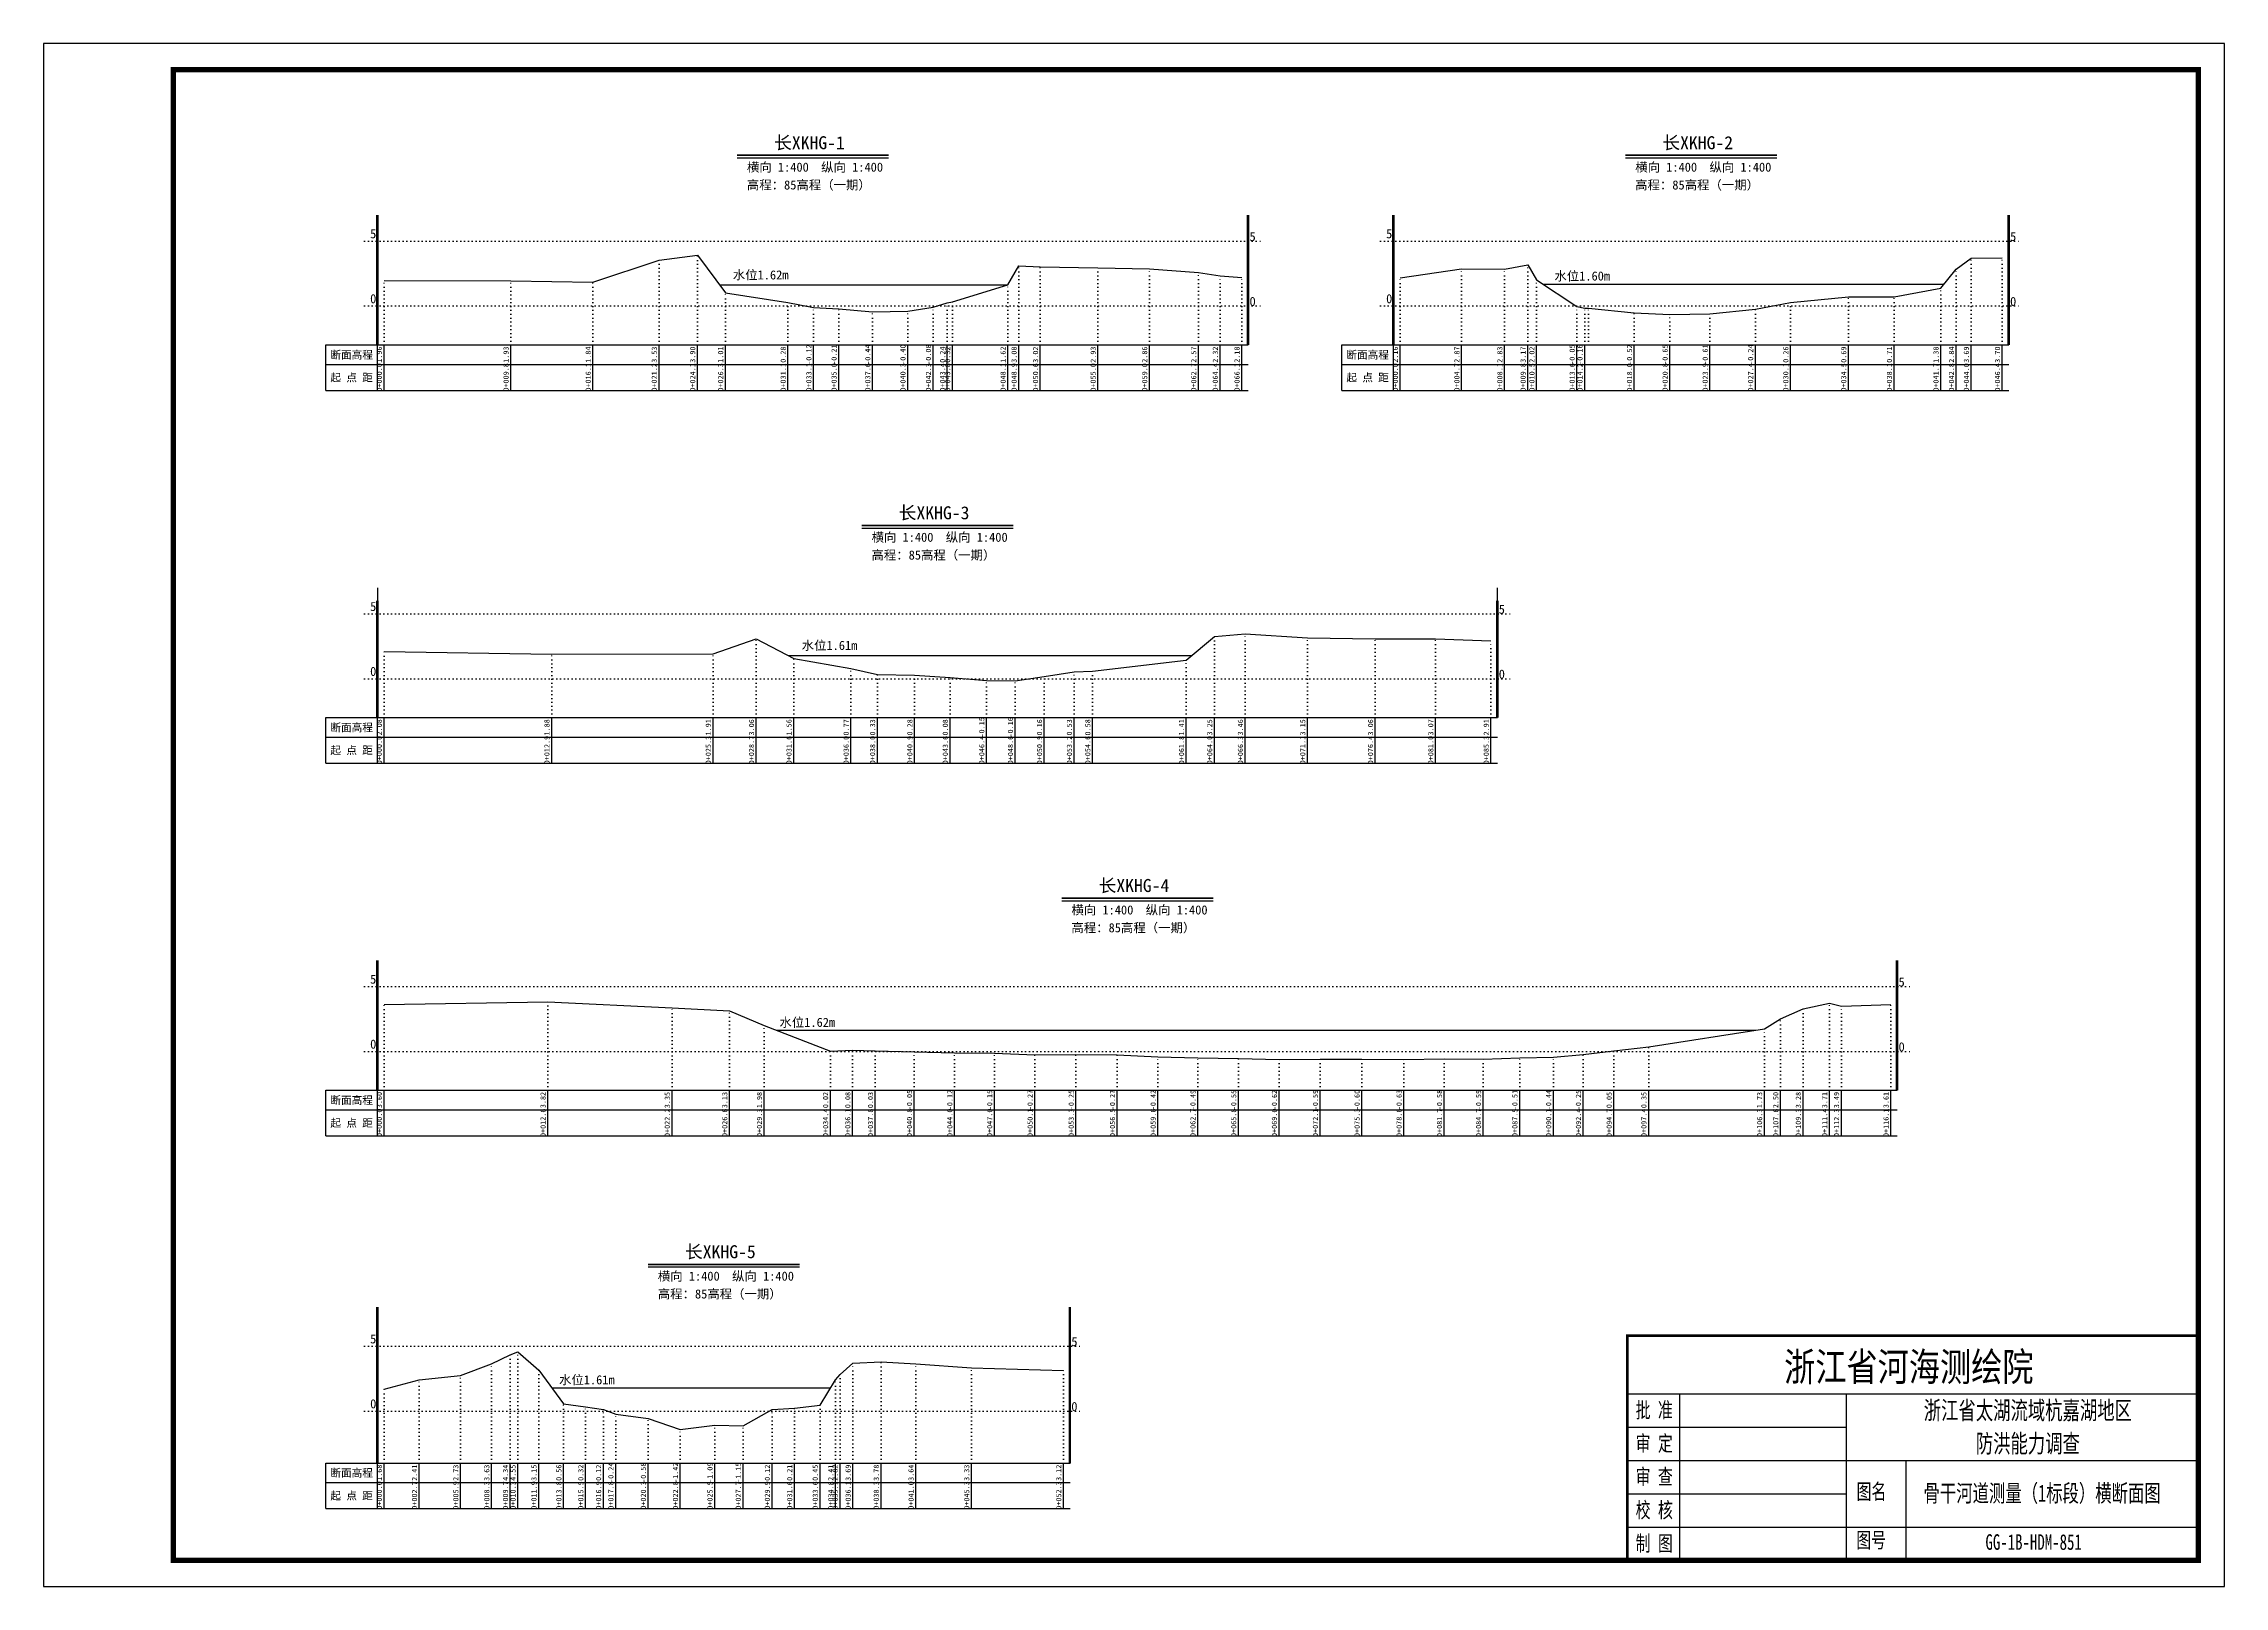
# Model space of a CAD drawing. Header units: millimetres. Extents: x 519117 to 519987, y 3371934 to 3372231.
# Drawn here: x 519116.5 to 519536.5, y 3371934.1 to 3372231.1 of the extents above; entities that cross this region are included whole.
import ezdxf
from ezdxf.enums import TextEntityAlignment as Align

# ---------------------------------------------------------------- set-up
doc = ezdxf.new("R2010")
doc.units = ezdxf.units.MM
doc.header["$LTSCALE"] = 0.4
doc.header["$MEASUREMENT"] = 0
doc.linetypes.add('X4', pattern=[1.6, 0, -1.6])
for name, color, linetype in [('DMX', 1, 'Continuous'), ('TEXT', 7, 'Continuous'), ('zdm1', 5, 'Continuous'), ('ZDMT5', 3, 'Continuous'), ('图框', 7, 'Continuous'), ('断面名称', 5, 'Continuous'), ('比例尺', 3, 'Continuous'), ('水位', 7, 'Continuous')]:
    doc.layers.add(name, color=color, linetype=linetype)
doc.styles.add('HDM', font='fangsong_GB2312.ttf')
doc.styles.add('tk2', font='', dxfattribs={"width": 0.8})
doc.styles.get('tk2').set_extended_font_data('SimSun')

msp = doc.modelspace()

# ---------------------------------------------------------------- linework, layer by layer
at = {"lineweight": 100, "const_width": 0.5}
msp.add_lwpolyline([(519531.53, 3371982.35), (519421.53, 3371982.35), (519421.53, 3371939.06), (519531.53, 3371939.06), (519531.53, 3371982.35)], dxfattribs=at)
at = {"layer": 'DMX', "linetype": 'Continuous', "flags": 128}
for points in [[(519182.11, 3372185.46), (519206.51, 3372185.39), (519222.33, 3372185.16), (519235.06, 3372189.39), (519242.46, 3372190.31), (519247.83, 3372183.09), (519259.88, 3372181.26), (519264.83, 3372180.26), (519269.68, 3372180.04), (519276.18, 3372179.46), (519282.96, 3372179.56), (519287.86, 3372180.36), (519290.58, 3372181.16), (519291.56, 3372181.36), (519302.23, 3372184.61), (519304.36, 3372188.26), (519308.48, 3372188.11), (519319.58, 3372187.89), (519329.51, 3372187.71), (519338.96, 3372186.99), (519343.11, 3372186.36), (519347.28, 3372186.01)], [(519377.78, 3372185.96), (519389.63, 3372187.74), (519397.91, 3372187.64), (519402.38, 3372188.49), (519404.08, 3372185.61), (519411.83, 3372180.44), (519413.33, 3372180.16), (519414.08, 3372180.14), (519422.88, 3372179.26), (519429.73, 3372178.94), (519437.46, 3372179.04), (519446.21, 3372179.96), (519452.98, 3372181.21), (519464.13, 3372182.29), (519472.93, 3372182.34), (519481.91, 3372184.01), (519484.88, 3372187.66), (519487.76, 3372189.79), (519493.76, 3372189.81)], [(519182.11, 3372114.01), (519214.38, 3372113.51), (519245.46, 3372113.59), (519253.78, 3372116.46), (519261.01, 3372112.71), (519272.01, 3372110.74), (519277.11, 3372109.64), (519284.28, 3372109.51), (519291.11, 3372109.01), (519298.13, 3372108.44), (519303.66, 3372108.41), (519309.26, 3372109.21), (519315.01, 3372110.14), (519318.56, 3372110.26), (519336.61, 3372112.34), (519342.03, 3372116.94), (519347.93, 3372117.46), (519359.96, 3372116.69), (519373.01, 3372116.46), (519384.61, 3372116.49), (519395.28, 3372116.09)], [(519182.11, 3372046.06), (519213.63, 3372046.61), (519237.56, 3372045.44), (519248.63, 3372044.89), (519255.31, 3372042.01), (519268.06, 3372037.11), (519272.33, 3372037.26), (519276.71, 3372037.14), (519284.21, 3372036.94), (519291.98, 3372036.76), (519299.66, 3372036.69), (519307.43, 3372036.39), (519315.36, 3372036.44), (519323.31, 3372036.39), (519331.13, 3372036.01), (519338.81, 3372035.84), (519346.66, 3372035.69), (519354.48, 3372035.51), (519362.38, 3372035.59), (519370.41, 3372035.56), (519378.51, 3372035.49), (519386.28, 3372035.61), (519393.81, 3372035.59), (519400.81, 3372035.79), (519407.31, 3372035.96), (519413.03, 3372036.44), (519418.96, 3372037.19), (519425.66, 3372037.94), (519447.93, 3372041.39), (519451.06, 3372043.31), (519455.38, 3372045.26), (519460.48, 3372046.34), (519462.76, 3372045.79), (519472.28, 3372046.09)], [(519182.11, 3371972.01), (519188.88, 3371973.84), (519196.83, 3371974.64), (519202.81, 3371976.89), (519206.41, 3371978.66), (519207.86, 3371979.19), (519211.88, 3371975.69), (519216.68, 3371969.21), (519220.91, 3371968.61), (519224.33, 3371968.11), (519226.71, 3371967.21), (519232.96, 3371966.36), (519239.13, 3371964.26), (519245.78, 3371965.09), (519251.23, 3371964.94), (519256.83, 3371968.11), (519261.13, 3371968.34), (519266.06, 3371968.94), (519269.06, 3371973.84), (519269.91, 3371974.86), (519272.38, 3371977.04), (519277.81, 3371977.26), (519284.51, 3371976.91), (519295.23, 3371976.14), (519312.96, 3371975.61)]]:
    msp.add_lwpolyline(points, dxfattribs=at)
at = {"layer": 'TEXT', "color": 0}
for p, q in [((519421.53, 3371971.15, 0), (519531.53, 3371971.15, 0)), ((519431.62, 3371971.15, 0), (519431.62, 3371945.48, 0)), ((519463.7, 3371971.15, 0), (519463.7, 3371945.48, 0)), ((519421.53, 3371964.73, 0), (519463.7, 3371964.73, 0)), ((519421.53, 3371958.31, 0), (519463.7, 3371958.31, 0)), ((519463.7, 3371958.31, 0), (519531.53, 3371958.31, 0)), ((519475.18, 3371958.31, 0), (519475.18, 3371939.06, 0)), ((519421.53, 3371951.9, 0), (519463.7, 3371951.9, 0)), ((519421.53, 3371945.48, 0), (519531.53, 3371945.48, 0)), ((519431.62, 3371945.48, 0), (519431.62, 3371939.06, 0)), ((519463.7, 3371945.48, 0), (519463.7, 3371939.06, 0))]:
    msp.add_line(p, q, dxfattribs=at)
at = {"layer": 'zdm1', "linetype": 'Continuous'}
for p, q in [((519180.73, 3372173.06), (519180.73, 3372198.06)), ((519180.98, 3372173.06), (519180.98, 3372198.06)), ((519348.41, 3372173.06), (519348.41, 3372198.06)), ((519348.66, 3372173.06), (519348.66, 3372198.06)), ((519376.41, 3372173.06), (519376.41, 3372198.06)), ((519376.66, 3372173.06), (519376.66, 3372198.06)), ((519494.88, 3372173.06), (519494.88, 3372198.06)), ((519495.13, 3372173.06), (519495.13, 3372198.06)), ((519170.86, 3372164.31), (519170.86, 3372173.06)), ((519170.86, 3372173.06), (519182.11, 3372173.06)), ((519180.86, 3372164.31), (519180.86, 3372173.06)), ((519182.11, 3372173.06), (519348.53, 3372173.06)), ((519366.53, 3372164.31), (519366.53, 3372173.06)), ((519366.53, 3372173.06), (519377.78, 3372173.06)), ((519376.53, 3372164.31), (519376.53, 3372173.06)), ((519377.78, 3372173.06), (519495.01, 3372173.06)), ((519170.86, 3372169.31), (519348.53, 3372169.31)), ((519366.53, 3372169.31), (519495.01, 3372169.31)), ((519170.86, 3372164.31), (519348.53, 3372164.31)), ((519366.53, 3372164.31), (519495.01, 3372164.31)), ((519180.73, 3372101.31), (519180.73, 3372123.81)), ((519180.98, 3372101.31), (519180.98, 3372123.81)), ((519396.41, 3372101.31), (519396.41, 3372123.81)), ((519396.66, 3372101.31), (519396.66, 3372123.81)), ((519170.86, 3372092.56), (519170.86, 3372101.31)), ((519170.86, 3372101.31), (519182.11, 3372101.31)), ((519180.86, 3372092.56), (519180.86, 3372101.31)), ((519182.11, 3372101.31), (519396.53, 3372101.31)), ((519170.86, 3372097.56), (519396.53, 3372097.56)), ((519170.86, 3372092.56), (519396.53, 3372092.56)), ((519180.73, 3372029.56), (519180.73, 3372054.56)), ((519180.98, 3372029.56), (519180.98, 3372054.56)), ((519473.41, 3372029.56), (519473.41, 3372054.56)), ((519473.66, 3372029.56), (519473.66, 3372054.56)), ((519170.86, 3372020.81), (519170.86, 3372029.56)), ((519170.86, 3372029.56), (519182.11, 3372029.56)), ((519180.86, 3372020.81), (519180.86, 3372029.56)), ((519182.11, 3372029.56), (519473.53, 3372029.56)), ((519170.86, 3372025.81), (519473.53, 3372025.81)), ((519170.86, 3372020.81), (519473.53, 3372020.81)), ((519180.73, 3371957.81), (519180.73, 3371987.81)), ((519180.98, 3371957.81), (519180.98, 3371987.81)), ((519314.08, 3371957.81), (519314.08, 3371987.81)), ((519314.33, 3371957.81), (519314.33, 3371987.81)), ((519170.86, 3371949.06), (519170.86, 3371957.81)), ((519170.86, 3371957.81), (519182.11, 3371957.81)), ((519180.86, 3371949.06), (519180.86, 3371957.81)), ((519182.11, 3371957.81), (519314.21, 3371957.81)), ((519170.86, 3371954.06), (519314.21, 3371954.06)), ((519170.86, 3371949.06), (519314.21, 3371949.06))]:
    msp.add_line(p, q, dxfattribs=at)
at = {"layer": 'zdm1', "linetype": 'X4'}
for p, q in [((519178.36, 3372193.06), (519351.03, 3372193.06)), ((519374.03, 3372193.06), (519497.51, 3372193.06)), ((519178.36, 3372180.56), (519351.03, 3372180.56)), ((519374.03, 3372180.56), (519497.51, 3372180.56)), ((519178.36, 3372121.31), (519399.03, 3372121.31)), ((519178.36, 3372108.81), (519399.03, 3372108.81)), ((519178.36, 3372049.56), (519476.03, 3372049.56)), ((519178.36, 3372037.06), (519476.03, 3372037.06)), ((519178.36, 3371980.31), (519316.71, 3371980.31)), ((519178.36, 3371967.81), (519316.71, 3371967.81))]:
    msp.add_line(p, q, dxfattribs=at)
at = {"layer": 'zdm1', "linetype": 'Continuous', "flags": 128}
for points in [[(519180.86, 3372195.56, 0.25, 0.25, 0), (519180.86, 3372198.06, 0.25, 0.25, 0)], [(519348.53, 3372195.56, 0.25, 0.25, 0), (519348.53, 3372198.06, 0.25, 0.25, 0)], [(519376.53, 3372195.56, 0.25, 0.25, 0), (519376.53, 3372198.06, 0.25, 0.25, 0)], [(519495.01, 3372195.56, 0.25, 0.25, 0), (519495.01, 3372198.06, 0.25, 0.25, 0)], [(519180.86, 3372190.56, 0.25, 0.25, 0), (519180.86, 3372193.06, 0.25, 0.25, 0)], [(519348.53, 3372190.56, 0.25, 0.25, 0), (519348.53, 3372193.06, 0.25, 0.25, 0)], [(519376.53, 3372190.56, 0.25, 0.25, 0), (519376.53, 3372193.06, 0.25, 0.25, 0)], [(519495.01, 3372190.56, 0.25, 0.25, 0), (519495.01, 3372193.06, 0.25, 0.25, 0)], [(519180.86, 3372185.56, 0.25, 0.25, 0), (519180.86, 3372188.06, 0.25, 0.25, 0)], [(519348.53, 3372185.56, 0.25, 0.25, 0), (519348.53, 3372188.06, 0.25, 0.25, 0)], [(519376.53, 3372185.56, 0.25, 0.25, 0), (519376.53, 3372188.06, 0.25, 0.25, 0)], [(519495.01, 3372185.56, 0.25, 0.25, 0), (519495.01, 3372188.06, 0.25, 0.25, 0)], [(519180.86, 3372180.56, 0.25, 0.25, 0), (519180.86, 3372183.06, 0.25, 0.25, 0)], [(519348.53, 3372180.56, 0.25, 0.25, 0), (519348.53, 3372183.06, 0.25, 0.25, 0)], [(519376.53, 3372180.56, 0.25, 0.25, 0), (519376.53, 3372183.06, 0.25, 0.25, 0)], [(519495.01, 3372180.56, 0.25, 0.25, 0), (519495.01, 3372183.06, 0.25, 0.25, 0)], [(519180.86, 3372175.56, 0.25, 0.25, 0), (519180.86, 3372178.06, 0.25, 0.25, 0)], [(519348.53, 3372175.56, 0.25, 0.25, 0), (519348.53, 3372178.06, 0.25, 0.25, 0)], [(519376.53, 3372175.56, 0.25, 0.25, 0), (519376.53, 3372178.06, 0.25, 0.25, 0)], [(519495.01, 3372175.56, 0.25, 0.25, 0), (519495.01, 3372178.06, 0.25, 0.25, 0)], [(519180.86, 3372123.81, 0.25, 0.25, 0), (519180.86, 3372126.31, 0.25, 0.25, 0)], [(519396.53, 3372123.81, 0.25, 0.25, 0), (519396.53, 3372126.31, 0.25, 0.25, 0)], [(519180.86, 3372118.81, 0.25, 0.25, 0), (519180.86, 3372121.31, 0.25, 0.25, 0)], [(519396.53, 3372118.81, 0.25, 0.25, 0), (519396.53, 3372121.31, 0.25, 0.25, 0)], [(519180.86, 3372113.81, 0.25, 0.25, 0), (519180.86, 3372116.31, 0.25, 0.25, 0)], [(519396.53, 3372113.81, 0.25, 0.25, 0), (519396.53, 3372116.31, 0.25, 0.25, 0)], [(519180.86, 3372108.81, 0.25, 0.25, 0), (519180.86, 3372111.31, 0.25, 0.25, 0)], [(519396.53, 3372108.81, 0.25, 0.25, 0), (519396.53, 3372111.31, 0.25, 0.25, 0)], [(519180.86, 3372103.81, 0.25, 0.25, 0), (519180.86, 3372106.31, 0.25, 0.25, 0)], [(519396.53, 3372103.81, 0.25, 0.25, 0), (519396.53, 3372106.31, 0.25, 0.25, 0)], [(519180.86, 3372052.06, 0.25, 0.25, 0), (519180.86, 3372054.56, 0.25, 0.25, 0)], [(519473.53, 3372052.06, 0.25, 0.25, 0), (519473.53, 3372054.56, 0.25, 0.25, 0)], [(519180.86, 3372047.06, 0.25, 0.25, 0), (519180.86, 3372049.56, 0.25, 0.25, 0)], [(519473.53, 3372047.06, 0.25, 0.25, 0), (519473.53, 3372049.56, 0.25, 0.25, 0)], [(519180.86, 3372042.06, 0.25, 0.25, 0), (519180.86, 3372044.56, 0.25, 0.25, 0)], [(519473.53, 3372042.06, 0.25, 0.25, 0), (519473.53, 3372044.56, 0.25, 0.25, 0)], [(519180.86, 3372037.06, 0.25, 0.25, 0), (519180.86, 3372039.56, 0.25, 0.25, 0)], [(519473.53, 3372037.06, 0.25, 0.25, 0), (519473.53, 3372039.56, 0.25, 0.25, 0)], [(519180.86, 3372032.06, 0.25, 0.25, 0), (519180.86, 3372034.56, 0.25, 0.25, 0)], [(519473.53, 3372032.06, 0.25, 0.25, 0), (519473.53, 3372034.56, 0.25, 0.25, 0)], [(519180.86, 3371985.31, 0.25, 0.25, 0), (519180.86, 3371987.81, 0.25, 0.25, 0)], [(519314.21, 3371985.31, 0.25, 0.25, 0), (519314.21, 3371987.81, 0.25, 0.25, 0)], [(519180.86, 3371980.31, 0.25, 0.25, 0), (519180.86, 3371982.81, 0.25, 0.25, 0)], [(519314.21, 3371980.31, 0.25, 0.25, 0), (519314.21, 3371982.81, 0.25, 0.25, 0)], [(519180.86, 3371975.31, 0.25, 0.25, 0), (519180.86, 3371977.81, 0.25, 0.25, 0)], [(519314.21, 3371975.31, 0.25, 0.25, 0), (519314.21, 3371977.81, 0.25, 0.25, 0)], [(519180.86, 3371970.31, 0.25, 0.25, 0), (519180.86, 3371972.81, 0.25, 0.25, 0)], [(519314.21, 3371970.31, 0.25, 0.25, 0), (519314.21, 3371972.81, 0.25, 0.25, 0)], [(519180.86, 3371965.31, 0.25, 0.25, 0), (519180.86, 3371967.81, 0.25, 0.25, 0)], [(519314.21, 3371965.31, 0.25, 0.25, 0), (519314.21, 3371967.81, 0.25, 0.25, 0)], [(519180.86, 3371960.31, 0.25, 0.25, 0), (519180.86, 3371962.81, 0.25, 0.25, 0)], [(519314.21, 3371960.31, 0.25, 0.25, 0), (519314.21, 3371962.81, 0.25, 0.25, 0)]]:
    msp.add_lwpolyline(points, format="xyseb", dxfattribs=at)
at = {"layer": 'ZDMT5', "linetype": 'X4'}
for p, q in [((519235.06, 3372173.06), (519235.06, 3372189.39)), ((519242.46, 3372173.06), (519242.46, 3372190.31)), ((519402.38, 3372173.06), (519402.38, 3372188.49)), ((519487.76, 3372173.06), (519487.76, 3372189.79)), ((519493.76, 3372173.06), (519493.76, 3372189.81)), ((519182.11, 3372173.06), (519182.11, 3372185.46)), ((519206.51, 3372173.06), (519206.51, 3372185.39)), ((519222.33, 3372173.06), (519222.33, 3372185.16)), ((519302.23, 3372173.06), (519302.23, 3372184.61)), ((519304.36, 3372173.06), (519304.36, 3372188.26)), ((519308.48, 3372173.06), (519308.48, 3372188.11)), ((519319.58, 3372173.06), (519319.58, 3372187.89)), ((519329.51, 3372173.06), (519329.51, 3372187.71)), ((519338.96, 3372173.06), (519338.96, 3372186.99)), ((519343.11, 3372173.06), (519343.11, 3372186.36)), ((519347.28, 3372173.06), (519347.28, 3372186.01)), ((519377.78, 3372173.06), (519377.78, 3372185.96)), ((519389.63, 3372173.06), (519389.63, 3372187.74)), ((519397.91, 3372173.06), (519397.91, 3372187.64)), ((519404.08, 3372173.06), (519404.08, 3372185.61)), ((519484.88, 3372173.06), (519484.88, 3372187.66)), ((519247.83, 3372173.06), (519247.83, 3372183.09)), ((519259.88, 3372173.06), (519259.88, 3372181.26)), ((519264.83, 3372173.06), (519264.83, 3372180.26)), ((519269.68, 3372173.06), (519269.68, 3372180.04)), ((519287.86, 3372173.06), (519287.86, 3372180.36)), ((519290.58, 3372173.06), (519290.58, 3372181.16)), ((519291.56, 3372173.06), (519291.56, 3372181.36)), ((519411.83, 3372173.06), (519411.83, 3372180.44)), ((519413.33, 3372173.06), (519413.33, 3372180.16)), ((519414.08, 3372173.06), (519414.08, 3372180.14)), ((519452.98, 3372173.06), (519452.98, 3372181.21)), ((519464.13, 3372173.06), (519464.13, 3372182.29)), ((519472.93, 3372173.06), (519472.93, 3372182.34)), ((519481.91, 3372173.06), (519481.91, 3372184.01)), ((519276.18, 3372173.06), (519276.18, 3372179.46)), ((519282.96, 3372173.06), (519282.96, 3372179.56)), ((519422.88, 3372173.06), (519422.88, 3372179.26)), ((519429.73, 3372173.06), (519429.73, 3372178.94)), ((519437.46, 3372173.06), (519437.46, 3372179.04)), ((519446.21, 3372173.06), (519446.21, 3372179.96)), ((519347.93, 3372101.31), (519347.93, 3372117.46)), ((519182.11, 3372101.31), (519182.11, 3372114.01)), ((519214.38, 3372101.31), (519214.38, 3372113.51)), ((519245.46, 3372101.31), (519245.46, 3372113.59)), ((519253.78, 3372101.31), (519253.78, 3372116.46)), ((519342.03, 3372101.31), (519342.03, 3372116.94)), ((519359.96, 3372101.31), (519359.96, 3372116.69)), ((519373.01, 3372101.31), (519373.01, 3372116.46)), ((519384.61, 3372101.31), (519384.61, 3372116.49)), ((519395.28, 3372101.31), (519395.28, 3372116.09)), ((519261.01, 3372101.31), (519261.01, 3372112.71)), ((519272.01, 3372101.31), (519272.01, 3372110.74)), ((519277.11, 3372101.31), (519277.11, 3372109.64)), ((519284.28, 3372101.31), (519284.28, 3372109.51)), ((519291.11, 3372101.31), (519291.11, 3372109.01)), ((519309.26, 3372101.31), (519309.26, 3372109.21)), ((519315.01, 3372101.31), (519315.01, 3372110.14)), ((519318.56, 3372101.31), (519318.56, 3372110.26)), ((519336.61, 3372101.31), (519336.61, 3372112.34)), ((519298.13, 3372101.31), (519298.13, 3372108.44)), ((519303.66, 3372101.31), (519303.66, 3372108.41)), ((519182.11, 3372029.56), (519182.11, 3372046.06)), ((519213.63, 3372029.56), (519213.63, 3372046.61)), ((519460.48, 3372029.56), (519460.48, 3372046.34)), ((519462.76, 3372029.56), (519462.76, 3372045.79)), ((519472.28, 3372029.56), (519472.28, 3372046.09)), ((519237.56, 3372029.56), (519237.56, 3372045.44)), ((519248.63, 3372029.56), (519248.63, 3372044.89)), ((519255.31, 3372029.56), (519255.31, 3372042.01)), ((519451.06, 3372029.56), (519451.06, 3372043.31)), ((519455.38, 3372029.56), (519455.38, 3372045.26)), ((519272.33, 3372029.56), (519272.33, 3372037.26)), ((519425.66, 3372029.56), (519425.66, 3372037.94)), ((519447.93, 3372029.56), (519447.93, 3372041.39)), ((519268.06, 3372029.56), (519268.06, 3372037.11)), ((519276.71, 3372029.56), (519276.71, 3372037.14)), ((519284.21, 3372029.56), (519284.21, 3372036.94)), ((519291.98, 3372029.56), (519291.98, 3372036.76)), ((519299.66, 3372029.56), (519299.66, 3372036.69)), ((519307.43, 3372029.56), (519307.43, 3372036.39)), ((519315.36, 3372029.56), (519315.36, 3372036.44)), ((519323.31, 3372029.56), (519323.31, 3372036.39)), ((519331.13, 3372029.56), (519331.13, 3372036.01)), ((519338.81, 3372029.56), (519338.81, 3372035.84)), ((519346.66, 3372029.56), (519346.66, 3372035.69)), ((519354.48, 3372029.56), (519354.48, 3372035.51)), ((519362.38, 3372029.56), (519362.38, 3372035.59)), ((519370.41, 3372029.56), (519370.41, 3372035.56)), ((519378.51, 3372029.56), (519378.51, 3372035.49)), ((519386.28, 3372029.56), (519386.28, 3372035.61)), ((519393.81, 3372029.56), (519393.81, 3372035.59)), ((519400.81, 3372029.56), (519400.81, 3372035.79)), ((519407.31, 3372029.56), (519407.31, 3372035.96)), ((519413.03, 3372029.56), (519413.03, 3372036.44)), ((519418.96, 3372029.56), (519418.96, 3372037.19)), ((519206.41, 3371957.81), (519206.41, 3371978.66)), ((519207.86, 3371957.81), (519207.86, 3371979.19)), ((519196.83, 3371957.81), (519196.83, 3371974.64)), ((519202.81, 3371957.81), (519202.81, 3371976.89)), ((519211.88, 3371957.81), (519211.88, 3371975.69)), ((519269.91, 3371957.81), (519269.91, 3371974.86)), ((519272.38, 3371957.81), (519272.38, 3371977.04)), ((519277.81, 3371957.81), (519277.81, 3371977.26)), ((519284.51, 3371957.81), (519284.51, 3371976.91)), ((519295.23, 3371957.81), (519295.23, 3371976.14)), ((519312.96, 3371957.81), (519312.96, 3371975.61)), ((519182.11, 3371957.81), (519182.11, 3371972.01)), ((519188.88, 3371957.81), (519188.88, 3371973.84)), ((519269.06, 3371957.81), (519269.06, 3371973.84)), ((519216.68, 3371957.81), (519216.68, 3371969.21)), ((519220.91, 3371957.81), (519220.91, 3371968.61)), ((519224.33, 3371957.81), (519224.33, 3371968.11)), ((519226.71, 3371957.81), (519226.71, 3371967.21)), ((519232.96, 3371957.81), (519232.96, 3371966.36)), ((519256.83, 3371957.81), (519256.83, 3371968.11)), ((519261.13, 3371957.81), (519261.13, 3371968.34)), ((519266.06, 3371957.81), (519266.06, 3371968.94)), ((519239.13, 3371957.81), (519239.13, 3371964.26)), ((519245.78, 3371957.81), (519245.78, 3371965.09)), ((519251.23, 3371957.81), (519251.23, 3371964.94))]:
    msp.add_line(p, q, dxfattribs=at)
at = {"layer": 'ZDMT5', "linetype": 'Continuous'}
for p, q in [((519182.11, 3372164.31), (519182.11, 3372173.06)), ((519206.51, 3372164.31), (519206.51, 3372173.06)), ((519222.33, 3372164.31), (519222.33, 3372173.06)), ((519235.06, 3372164.31), (519235.06, 3372173.06)), ((519242.46, 3372164.31), (519242.46, 3372173.06)), ((519247.83, 3372164.31), (519247.83, 3372173.06)), ((519259.88, 3372164.31), (519259.88, 3372173.06)), ((519264.83, 3372164.31), (519264.83, 3372173.06)), ((519269.68, 3372164.31), (519269.68, 3372173.06)), ((519276.18, 3372164.31), (519276.18, 3372173.06)), ((519282.96, 3372164.31), (519282.96, 3372173.06)), ((519287.86, 3372164.31), (519287.86, 3372173.06)), ((519290.58, 3372164.31), (519290.58, 3372173.06)), ((519291.56, 3372164.31), (519291.56, 3372173.06)), ((519302.23, 3372164.31), (519302.23, 3372173.06)), ((519304.36, 3372164.31), (519304.36, 3372173.06)), ((519308.48, 3372164.31), (519308.48, 3372173.06)), ((519319.58, 3372164.31), (519319.58, 3372173.06)), ((519329.51, 3372164.31), (519329.51, 3372173.06)), ((519338.96, 3372164.31), (519338.96, 3372173.06)), ((519343.11, 3372164.31), (519343.11, 3372173.06)), ((519347.28, 3372164.31), (519347.28, 3372173.06)), ((519377.78, 3372164.31), (519377.78, 3372173.06)), ((519389.63, 3372164.31), (519389.63, 3372173.06)), ((519397.91, 3372164.31), (519397.91, 3372173.06)), ((519402.38, 3372164.31), (519402.38, 3372173.06)), ((519404.08, 3372164.31), (519404.08, 3372173.06)), ((519411.83, 3372164.31), (519411.83, 3372173.06)), ((519413.33, 3372164.31), (519413.33, 3372173.06)), ((519422.88, 3372164.31), (519422.88, 3372173.06)), ((519429.73, 3372164.31), (519429.73, 3372173.06)), ((519437.46, 3372164.31), (519437.46, 3372173.06)), ((519446.21, 3372164.31), (519446.21, 3372173.06)), ((519452.98, 3372164.31), (519452.98, 3372173.06)), ((519464.13, 3372164.31), (519464.13, 3372173.06)), ((519472.93, 3372164.31), (519472.93, 3372173.06)), ((519481.91, 3372164.31), (519481.91, 3372173.06)), ((519484.88, 3372164.31), (519484.88, 3372173.06)), ((519487.76, 3372164.31), (519487.76, 3372173.06)), ((519493.76, 3372164.31), (519493.76, 3372173.06)), ((519182.11, 3372092.56), (519182.11, 3372101.31)), ((519214.38, 3372092.56), (519214.38, 3372101.31)), ((519245.46, 3372092.56), (519245.46, 3372101.31)), ((519253.78, 3372092.56), (519253.78, 3372101.31)), ((519261.01, 3372092.56), (519261.01, 3372101.31)), ((519272.01, 3372092.56), (519272.01, 3372101.31)), ((519277.11, 3372092.56), (519277.11, 3372101.31)), ((519284.28, 3372092.56), (519284.28, 3372101.31)), ((519291.11, 3372092.56), (519291.11, 3372101.31)), ((519298.13, 3372092.56), (519298.13, 3372101.31)), ((519303.66, 3372092.56), (519303.66, 3372101.31)), ((519309.26, 3372092.56), (519309.26, 3372101.31)), ((519315.01, 3372092.56), (519315.01, 3372101.31)), ((519318.56, 3372092.56), (519318.56, 3372101.31)), ((519336.61, 3372092.56), (519336.61, 3372101.31)), ((519342.03, 3372092.56), (519342.03, 3372101.31)), ((519347.93, 3372092.56), (519347.93, 3372101.31)), ((519359.96, 3372092.56), (519359.96, 3372101.31)), ((519373.01, 3372092.56), (519373.01, 3372101.31)), ((519384.61, 3372092.56), (519384.61, 3372101.31)), ((519395.28, 3372092.56), (519395.28, 3372101.31)), ((519182.11, 3372020.81), (519182.11, 3372029.56)), ((519213.63, 3372020.81), (519213.63, 3372029.56)), ((519237.56, 3372020.81), (519237.56, 3372029.56)), ((519248.63, 3372020.81), (519248.63, 3372029.56)), ((519255.31, 3372020.81), (519255.31, 3372029.56)), ((519268.06, 3372020.81), (519268.06, 3372029.56)), ((519272.33, 3372020.81), (519272.33, 3372029.56)), ((519276.71, 3372020.81), (519276.71, 3372029.56)), ((519284.21, 3372020.81), (519284.21, 3372029.56)), ((519291.98, 3372020.81), (519291.98, 3372029.56)), ((519299.66, 3372020.81), (519299.66, 3372029.56)), ((519307.43, 3372020.81), (519307.43, 3372029.56)), ((519315.36, 3372020.81), (519315.36, 3372029.56)), ((519323.31, 3372020.81), (519323.31, 3372029.56)), ((519331.13, 3372020.81), (519331.13, 3372029.56)), ((519338.81, 3372020.81), (519338.81, 3372029.56)), ((519346.66, 3372020.81), (519346.66, 3372029.56)), ((519354.48, 3372020.81), (519354.48, 3372029.56)), ((519362.38, 3372020.81), (519362.38, 3372029.56)), ((519370.41, 3372020.81), (519370.41, 3372029.56)), ((519378.51, 3372020.81), (519378.51, 3372029.56)), ((519386.28, 3372020.81), (519386.28, 3372029.56)), ((519393.81, 3372020.81), (519393.81, 3372029.56)), ((519400.81, 3372020.81), (519400.81, 3372029.56)), ((519407.31, 3372020.81), (519407.31, 3372029.56)), ((519413.03, 3372020.81), (519413.03, 3372029.56)), ((519418.96, 3372020.81), (519418.96, 3372029.56)), ((519425.66, 3372020.81), (519425.66, 3372029.56)), ((519447.93, 3372020.81), (519447.93, 3372029.56)), ((519451.06, 3372020.81), (519451.06, 3372029.56)), ((519455.38, 3372020.81), (519455.38, 3372029.56)), ((519460.48, 3372020.81), (519460.48, 3372029.56)), ((519462.76, 3372020.81), (519462.76, 3372029.56)), ((519472.28, 3372020.81), (519472.28, 3372029.56)), ((519182.11, 3371949.06), (519182.11, 3371957.81)), ((519188.88, 3371949.06), (519188.88, 3371957.81)), ((519196.83, 3371949.06), (519196.83, 3371957.81)), ((519202.81, 3371949.06), (519202.81, 3371957.81)), ((519206.41, 3371949.06), (519206.41, 3371957.81)), ((519207.86, 3371949.06), (519207.86, 3371957.81)), ((519211.88, 3371949.06), (519211.88, 3371957.81)), ((519216.68, 3371949.06), (519216.68, 3371957.81)), ((519220.91, 3371949.06), (519220.91, 3371957.81)), ((519224.33, 3371949.06), (519224.33, 3371957.81)), ((519226.71, 3371949.06), (519226.71, 3371957.81)), ((519232.96, 3371949.06), (519232.96, 3371957.81)), ((519239.13, 3371949.06), (519239.13, 3371957.81)), ((519245.78, 3371949.06), (519245.78, 3371957.81)), ((519251.23, 3371949.06), (519251.23, 3371957.81)), ((519256.83, 3371949.06), (519256.83, 3371957.81)), ((519261.13, 3371949.06), (519261.13, 3371957.81)), ((519266.06, 3371949.06), (519266.06, 3371957.81)), ((519269.06, 3371949.06), (519269.06, 3371957.81)), ((519269.91, 3371949.06), (519269.91, 3371957.81)), ((519272.38, 3371949.06), (519272.38, 3371957.81)), ((519277.81, 3371949.06), (519277.81, 3371957.81)), ((519284.51, 3371949.06), (519284.51, 3371957.81)), ((519295.23, 3371949.06), (519295.23, 3371957.81)), ((519312.96, 3371949.06), (519312.96, 3371957.81))]:
    msp.add_line(p, q, dxfattribs=at)
at = {"layer": '图框', "flags": 128}
msp.add_lwpolyline([(519116.53, 3371934.06), (519536.53, 3371934.06), (519536.53, 3372231.06), (519116.53, 3372231.06)], close=True, dxfattribs=at)
at = {"layer": '图框', "const_width": 1, "flags": 128}
msp.add_lwpolyline([(519141.53, 3371939.06), (519531.53, 3371939.06), (519531.53, 3372226.06), (519141.53, 3372226.06)], close=True, dxfattribs=at)
at = {"layer": '比例尺', "color": 3, "linetype": 'Continuous', "lineweight": 40}
for p, q in [((519250.13, 3372209.56), (519279.26, 3372209.56)), ((519421.21, 3372209.56), (519450.33, 3372209.56)), ((519274.13, 3372138.31), (519303.26, 3372138.31)), ((519312.63, 3372066.56), (519341.76, 3372066.56)), ((519232.97, 3371996.06), (519262.1, 3371996.06))]:
    msp.add_line(p, q, dxfattribs=at)
at = {"layer": '比例尺', "color": 3, "linetype": 'Continuous'}
for p, q in [((519250.13, 3372209.06), (519279.26, 3372209.06)), ((519421.21, 3372209.06), (519450.33, 3372209.06)), ((519274.13, 3372137.81), (519303.26, 3372137.81)), ((519312.63, 3372066.06), (519341.76, 3372066.06)), ((519232.97, 3371995.56), (519262.1, 3371995.56))]:
    msp.add_line(p, q, dxfattribs=at)
at = {"layer": '水位', "color": 6, "linetype": 'Continuous', "flags": 128}
for points in [[(519246.69, 3372184.62), (519302.24, 3372184.62)], [(519405.41, 3372184.73), (519482.49, 3372184.73)], [(519259.9, 3372113.29), (519337.73, 3372113.29)], [(519257.62, 3372041.12), (519446.22, 3372041.12)], [(519214.4, 3371972.29), (519268.11, 3371972.29)]]:
    msp.add_lwpolyline(points, dxfattribs=at)

# ---------------------------------------------------------------- texts
at = {"layer": 'TEXT', "color": 7, "ltscale": 8, "style": 'tk2'}
for tag, p, s, height, width in [('浙江省河海测绘院', (519451.75, 3371973.58, 0), '（单位名称）', 5.5, 0.8), ('批 准', (519423.15, 3371966.52, 0), '批准', 3, 0.7), ('审 定', (519423.15, 3371960.1, 0), '审定', 3, 0.7), ('审 查', (519423.15, 3371953.68, 0), '审 查', 3, 0.7), ('图名', (519465.69, 3371950.81, 0), '审查', 3, 0.7), ('校 核', (519423.15, 3371947.27, 0), '校 核', 3, 0.7), ('制 图', (519423.15, 3371940.85, 0), '制 图', 3, 0.7), ('图号', (519465.64, 3371941.48, 0), '图号', 3, 0.7)]:
    msp.add_attdef(tag, p, s, height=height, dxfattribs=dict(at, width=width))
at = {"layer": 'TEXT', "color": 0, "style": 'tk2', "width": 0.7}
for tag, text, height, p in [('浙江省太湖流域杭嘉湖地区', '浙江省太湖流域杭嘉湖地区', 3.5, (519498.68, 3371967.96, -206.67)), ('防洪能力调查', '防洪能力调查', 3.5, (519498.68, 3371961.57, -206.67)), ('骨干河道测量（1标段）横断面图', '骨干河道测量（1标段）横断面图', 3.3, (519501.43, 3371952, -206.67)), ('GG-1B-HDM-851', 'GG-1B-HDM-001', 3, (519499.8, 3371942.6, -206.67))]:
    msp.add_attdef(tag, text=text, height=height, dxfattribs=at).set_placement(p, align=Align.MIDDLE_CENTER)
at = {"layer": 'zdm1', "linetype": 'Continuous', "style": 'HDM'}
for s, p in [('5', (519180.61, 3372193.06)), ('5', (519376.28, 3372193.06)), ('0', (519180.61, 3372180.56)), ('0', (519376.28, 3372180.56)), ('5', (519180.61, 3372121.31)), ('0', (519180.61, 3372108.81)), ('5', (519180.61, 3372049.56)), ('0', (519180.61, 3372037.06)), ('5', (519180.61, 3371980.31)), ('0', (519180.61, 3371967.81))]:
    msp.add_text(s, height=1.75, dxfattribs=at).set_placement(p, align=Align.BOTTOM_RIGHT)
for s, p in [('5', (519348.78, 3372193.06)), ('5', (519495.26, 3372193.06)), ('0', (519348.78, 3372180.56)), ('0', (519495.26, 3372180.56)), ('5', (519396.78, 3372121.31)), ('0', (519396.78, 3372108.81)), ('5', (519473.78, 3372049.56)), ('0', (519473.78, 3372037.06)), ('5', (519314.46, 3371980.31)), ('0', (519314.46, 3371967.81))]:
    msp.add_text(s, height=1.75, dxfattribs=at).set_placement(p)
for s, p in [('断面高程', (519175.86, 3372171.19)), ('断面高程', (519371.53, 3372171.19)), ('起 点 距', (519175.86, 3372166.81)), ('起 点 距', (519371.53, 3372166.81)), ('断面高程', (519175.86, 3372099.44)), ('起 点 距', (519175.86, 3372095.06)), ('断面高程', (519175.86, 3372027.69)), ('起 点 距', (519175.86, 3372023.31)), ('断面高程', (519175.86, 3371955.94)), ('起 点 距', (519175.86, 3371951.56))]:
    msp.add_text(s, height=1.5, dxfattribs=at).set_placement(p, align=Align.MIDDLE)
at = {"layer": 'ZDMT5', "linetype": 'Continuous', "style": 'HDM'}
for s, p in [('1.96', (519181.98, 3372171.19)), ('1.93', (519206.38, 3372171.19)), ('1.84', (519222.21, 3372171.19)), ('3.53', (519234.93, 3372171.19)), ('3.90', (519242.33, 3372171.19)), ('1.01', (519247.71, 3372171.19)), ('0.28', (519259.76, 3372171.19)), ('-0.12', (519264.71, 3372171.19)), ('-0.21', (519269.56, 3372171.19)), ('-0.44', (519276.06, 3372171.19)), ('-0.40', (519282.83, 3372171.19)), ('-0.08', (519287.73, 3372171.19)), ('0.24', (519290.46, 3372171.19)), ('0.32', (519291.43, 3372171.19)), ('1.62', (519302.11, 3372171.19)), ('3.08', (519304.23, 3372171.19)), ('3.02', (519308.36, 3372171.19)), ('2.93', (519319.46, 3372171.19)), ('2.86', (519329.38, 3372171.19)), ('2.57', (519338.83, 3372171.19)), ('2.32', (519342.98, 3372171.19)), ('2.18', (519347.16, 3372171.19)), ('2.16', (519377.66, 3372171.19)), ('2.87', (519389.51, 3372171.19)), ('2.83', (519397.78, 3372171.19)), ('3.17', (519402.26, 3372171.19)), ('2.02', (519403.96, 3372171.19)), ('-0.05', (519411.71, 3372171.19)), ('-0.16', (519413.21, 3372171.19)), ('-0.52', (519422.76, 3372171.19)), ('-0.65', (519429.61, 3372171.19)), ('-0.61', (519437.33, 3372171.19)), ('-0.24', (519446.08, 3372171.19)), ('0.26', (519452.86, 3372171.19)), ('0.69', (519464.01, 3372171.19)), ('0.71', (519472.81, 3372171.19)), ('1.38', (519481.78, 3372171.19)), ('2.84', (519484.76, 3372171.19)), ('3.69', (519487.63, 3372171.19)), ('3.70', (519493.63, 3372171.19)), ('0+000.0', (519181.98, 3372166.81)), ('0+009.8', (519206.38, 3372166.81)), ('0+016.1', (519222.21, 3372166.81)), ('0+021.2', (519234.93, 3372166.81)), ('0+024.1', (519242.33, 3372166.81)), ('0+026.3', (519247.71, 3372166.81)), ('0+031.1', (519259.76, 3372166.81)), ('0+033.1', (519264.71, 3372166.81)), ('0+035.0', (519269.56, 3372166.81)), ('0+037.6', (519276.06, 3372166.81)), ('0+040.3', (519282.83, 3372166.81)), ('0+042.3', (519287.73, 3372166.81)), ('0+043.4', (519290.46, 3372166.81)), ('0+043.8', (519291.43, 3372166.81)), ('0+048.1', (519302.11, 3372166.81)), ('0+048.9', (519304.23, 3372166.81)), ('0+050.6', (519308.36, 3372166.81)), ('0+055.0', (519319.46, 3372166.81)), ('0+059.0', (519329.38, 3372166.81)), ('0+062.7', (519338.83, 3372166.81)), ('0+064.4', (519342.98, 3372166.81)), ('0+066.1', (519347.16, 3372166.81)), ('0+000.0', (519377.66, 3372166.81)), ('0+004.7', (519389.51, 3372166.81)), ('0+008.1', (519397.78, 3372166.81)), ('0+009.8', (519402.26, 3372166.81)), ('0+010.5', (519403.96, 3372166.81)), ('0+013.6', (519411.71, 3372166.81)), ('0+014.2', (519413.21, 3372166.81)), ('0+018.0', (519422.76, 3372166.81)), ('0+020.8', (519429.61, 3372166.81)), ('0+023.9', (519437.33, 3372166.81)), ('0+027.4', (519446.08, 3372166.81)), ('0+030.1', (519452.86, 3372166.81)), ('0+034.5', (519464.01, 3372166.81)), ('0+038.1', (519472.81, 3372166.81)), ('0+041.7', (519481.78, 3372166.81)), ('0+042.8', (519484.76, 3372166.81)), ('0+044.0', (519487.63, 3372166.81)), ('0+046.4', (519493.63, 3372166.81)), ('2.08', (519181.98, 3372099.44)), ('1.88', (519214.26, 3372099.44)), ('1.91', (519245.33, 3372099.44)), ('3.06', (519253.66, 3372099.44)), ('1.56', (519260.88, 3372099.44)), ('0.77', (519271.88, 3372099.44)), ('0.33', (519276.98, 3372099.44)), ('0.28', (519284.16, 3372099.44)), ('0.08', (519290.98, 3372099.44)), ('-0.15', (519298.01, 3372099.44)), ('-0.16', (519303.53, 3372099.44)), ('0.16', (519309.13, 3372099.44)), ('0.53', (519314.88, 3372099.44)), ('0.58', (519318.43, 3372099.44)), ('1.41', (519336.48, 3372099.44)), ('3.25', (519341.91, 3372099.44)), ('3.46', (519347.81, 3372099.44)), ('3.15', (519359.83, 3372099.44)), ('3.06', (519372.88, 3372099.44)), ('3.07', (519384.48, 3372099.44)), ('2.91', (519395.16, 3372099.44)), ('0+000.0', (519181.98, 3372095.06)), ('0+012.9', (519214.26, 3372095.06)), ('0+025.3', (519245.33, 3372095.06)), ('0+028.7', (519253.66, 3372095.06)), ('0+031.6', (519260.88, 3372095.06)), ('0+036.0', (519271.88, 3372095.06)), ('0+038.0', (519276.98, 3372095.06)), ('0+040.9', (519284.16, 3372095.06)), ('0+043.6', (519290.98, 3372095.06)), ('0+046.4', (519298.01, 3372095.06)), ('0+048.6', (519303.53, 3372095.06)), ('0+050.9', (519309.13, 3372095.06)), ('0+053.2', (519314.88, 3372095.06)), ('0+054.6', (519318.43, 3372095.06)), ('0+061.8', (519336.48, 3372095.06)), ('0+064.0', (519341.91, 3372095.06)), ('0+066.3', (519347.81, 3372095.06)), ('0+071.1', (519359.83, 3372095.06)), ('0+076.4', (519372.88, 3372095.06)), ('0+081.0', (519384.48, 3372095.06)), ('0+085.3', (519395.16, 3372095.06)), ('3.60', (519181.98, 3372027.69)), ('3.82', (519213.51, 3372027.69)), ('3.35', (519237.43, 3372027.69)), ('3.13', (519248.51, 3372027.69)), ('1.98', (519255.18, 3372027.69)), ('0.02', (519267.93, 3372027.69)), ('0.08', (519272.21, 3372027.69)), ('0.03', (519276.58, 3372027.69)), ('-0.05', (519284.08, 3372027.69)), ('-0.12', (519291.86, 3372027.69)), ('-0.15', (519299.53, 3372027.69)), ('-0.27', (519307.31, 3372027.69)), ('-0.25', (519315.23, 3372027.69)), ('-0.27', (519323.18, 3372027.69)), ('-0.42', (519331.01, 3372027.69)), ('-0.49', (519338.68, 3372027.69)), ('-0.55', (519346.53, 3372027.69)), ('-0.62', (519354.36, 3372027.69)), ('-0.59', (519362.26, 3372027.69)), ('-0.60', (519370.28, 3372027.69)), ('-0.63', (519378.38, 3372027.69)), ('-0.58', (519386.16, 3372027.69)), ('-0.59', (519393.68, 3372027.69)), ('-0.51', (519400.68, 3372027.69)), ('-0.44', (519407.18, 3372027.69)), ('-0.25', (519412.91, 3372027.69)), ('0.05', (519418.83, 3372027.69)), ('0.35', (519425.53, 3372027.69)), ('1.73', (519447.81, 3372027.69)), ('2.50', (519450.93, 3372027.69)), ('3.28', (519455.26, 3372027.69)), ('3.71', (519460.36, 3372027.69)), ('3.49', (519462.63, 3372027.69)), ('3.61', (519472.16, 3372027.69)), ('0+000.0', (519181.98, 3372023.31)), ('0+012.6', (519213.51, 3372023.31)), ('0+022.2', (519237.43, 3372023.31)), ('0+026.6', (519248.51, 3372023.31)), ('0+029.3', (519255.18, 3372023.31)), ('0+034.4', (519267.93, 3372023.31)), ('0+036.1', (519272.21, 3372023.31)), ('0+037.8', (519276.58, 3372023.31)), ('0+040.8', (519284.08, 3372023.31)), ('0+044.0', (519291.86, 3372023.31)), ('0+047.0', (519299.53, 3372023.31)), ('0+050.1', (519307.31, 3372023.31)), ('0+053.3', (519315.23, 3372023.31)), ('0+056.5', (519323.18, 3372023.31)), ('0+059.6', (519331.01, 3372023.31)), ('0+062.7', (519338.68, 3372023.31)), ('0+065.8', (519346.53, 3372023.31)), ('0+069.0', (519354.36, 3372023.31)), ('0+072.1', (519362.26, 3372023.31)), ('0+075.3', (519370.28, 3372023.31)), ('0+078.6', (519378.38, 3372023.31)), ('0+081.7', (519386.16, 3372023.31)), ('0+084.7', (519393.68, 3372023.31)), ('0+087.5', (519400.68, 3372023.31)), ('0+090.1', (519407.18, 3372023.31)), ('0+092.4', (519412.91, 3372023.31)), ('0+094.7', (519418.83, 3372023.31)), ('0+097.4', (519425.53, 3372023.31)), ('0+106.3', (519447.81, 3372023.31)), ('0+107.6', (519450.93, 3372023.31)), ('0+109.3', (519455.26, 3372023.31)), ('0+111.4', (519460.36, 3372023.31)), ('0+112.3', (519462.63, 3372023.31)), ('0+116.1', (519472.16, 3372023.31)), ('-0.24', (519226.58, 3371955.94)), ('-0.58', (519232.83, 3371955.94)), ('-1.42', (519239.01, 3371955.94)), ('-1.09', (519245.66, 3371955.94)), ('-1.15', (519251.11, 3371955.94)), ('1.68', (519181.98, 3371955.94)), ('0+000.0', (519181.98, 3371951.56)), ('2.41', (519188.76, 3371955.94)), ('0+002.7', (519188.76, 3371951.56)), ('2.73', (519196.71, 3371955.94)), ('0+005.9', (519196.71, 3371951.56)), ('3.63', (519202.68, 3371955.94)), ('0+008.3', (519202.68, 3371951.56)), ('4.34', (519206.28, 3371955.94)), ('0+009.7', (519206.28, 3371951.56)), ('0+010.3', (519207.73, 3371951.56)), ('4.55', (519207.73, 3371955.94)), ('3.15', (519211.76, 3371955.94)), ('0+011.9', (519211.76, 3371951.56)), ('0.56', (519216.56, 3371955.94)), ('0+013.8', (519216.56, 3371951.56)), ('0.32', (519220.78, 3371955.94)), ('0+015.5', (519220.78, 3371951.56)), ('0.12', (519224.21, 3371955.94)), ('0+016.9', (519224.21, 3371951.56)), ('0+017.8', (519226.58, 3371951.56)), ('0+020.3', (519232.83, 3371951.56)), ('0+022.8', (519239.01, 3371951.56)), ('0+025.5', (519245.66, 3371951.56)), ('0+027.7', (519251.11, 3371951.56)), ('0.12', (519256.71, 3371955.94)), ('0+029.9', (519256.71, 3371951.56)), ('0.21', (519261.01, 3371955.94)), ('0+031.6', (519261.01, 3371951.56)), ('0.45', (519265.93, 3371955.94)), ('0+033.6', (519265.93, 3371951.56)), ('2.41', (519268.93, 3371955.94)), ('0+034.8', (519268.93, 3371951.56)), ('2.82', (519269.78, 3371955.94)), ('0+035.1', (519269.78, 3371951.56)), ('3.69', (519272.26, 3371955.94)), ('0+036.1', (519272.26, 3371951.56)), ('3.78', (519277.68, 3371955.94)), ('0+038.3', (519277.68, 3371951.56)), ('3.64', (519284.38, 3371955.94)), ('0+041.0', (519284.38, 3371951.56)), ('3.33', (519295.11, 3371955.94)), ('0+045.3', (519295.11, 3371951.56)), ('3.12', (519312.83, 3371955.94)), ('0+052.3', (519312.83, 3371951.56))]:
    msp.add_text(s, height=1, rotation=90, dxfattribs=at).set_placement(p, align=Align.BOTTOM_CENTER)
at = {"layer": '断面名称', "color": 5, "linetype": 'Continuous', "style": 'HDM'}
for s, p in [('长XKHG-1', (519264.03, 3372212.04)), ('长XKHG-2', (519435.1, 3372212.04)), ('长XKHG-3', (519288.03, 3372140.79)), ('长XKHG-4', (519326.53, 3372069.04)), ('长XKHG-5', (519246.87, 3371998.54))]:
    msp.add_text(s, height=2.5, dxfattribs=at).set_placement(p, align=Align.MIDDLE)
at = {"layer": '比例尺', "color": 3, "linetype": 'Continuous', "style": 'HDM'}
for s, p in [('横向 1:400  纵向 1:400', (519278.2, 3372205.89)), ('横向 1:400  纵向 1:400', (519449.28, 3372205.89)), ('高程：85高程（一期）', (519275.84, 3372202.46)), ('高程：85高程（一期）', (519446.91, 3372202.46)), ('横向 1:400  纵向 1:400', (519302.2, 3372134.64)), ('高程：85高程（一期）', (519299.84, 3372131.21)), ('横向 1:400  纵向 1:400', (519340.7, 3372062.89)), ('高程：85高程（一期）', (519338.34, 3372059.46)), ('横向 1:400  纵向 1:400', (519261.04, 3371992.39)), ('高程：85高程（一期）', (519258.68, 3371988.96))]:
    msp.add_text(s, height=1.75, dxfattribs=at).set_placement(p, align=Align.BOTTOM_RIGHT)
at = {"layer": '水位', "color": 6, "linetype": 'Continuous', "style": 'HDM'}
for s, p in [('水位1.62m', (519254.63, 3372186.58)), ('水位1.60m', (519412.86, 3372186.37)), ('水位1.61m', (519267.89, 3372115.26)), ('水位1.62m', (519263.61, 3372042.69)), ('水位1.61m', (519221.15, 3371973.87))]:
    msp.add_text(s, height=1.75, dxfattribs=at).set_placement(p, align=Align.MIDDLE)

doc.saveas('drawing.dxf')
